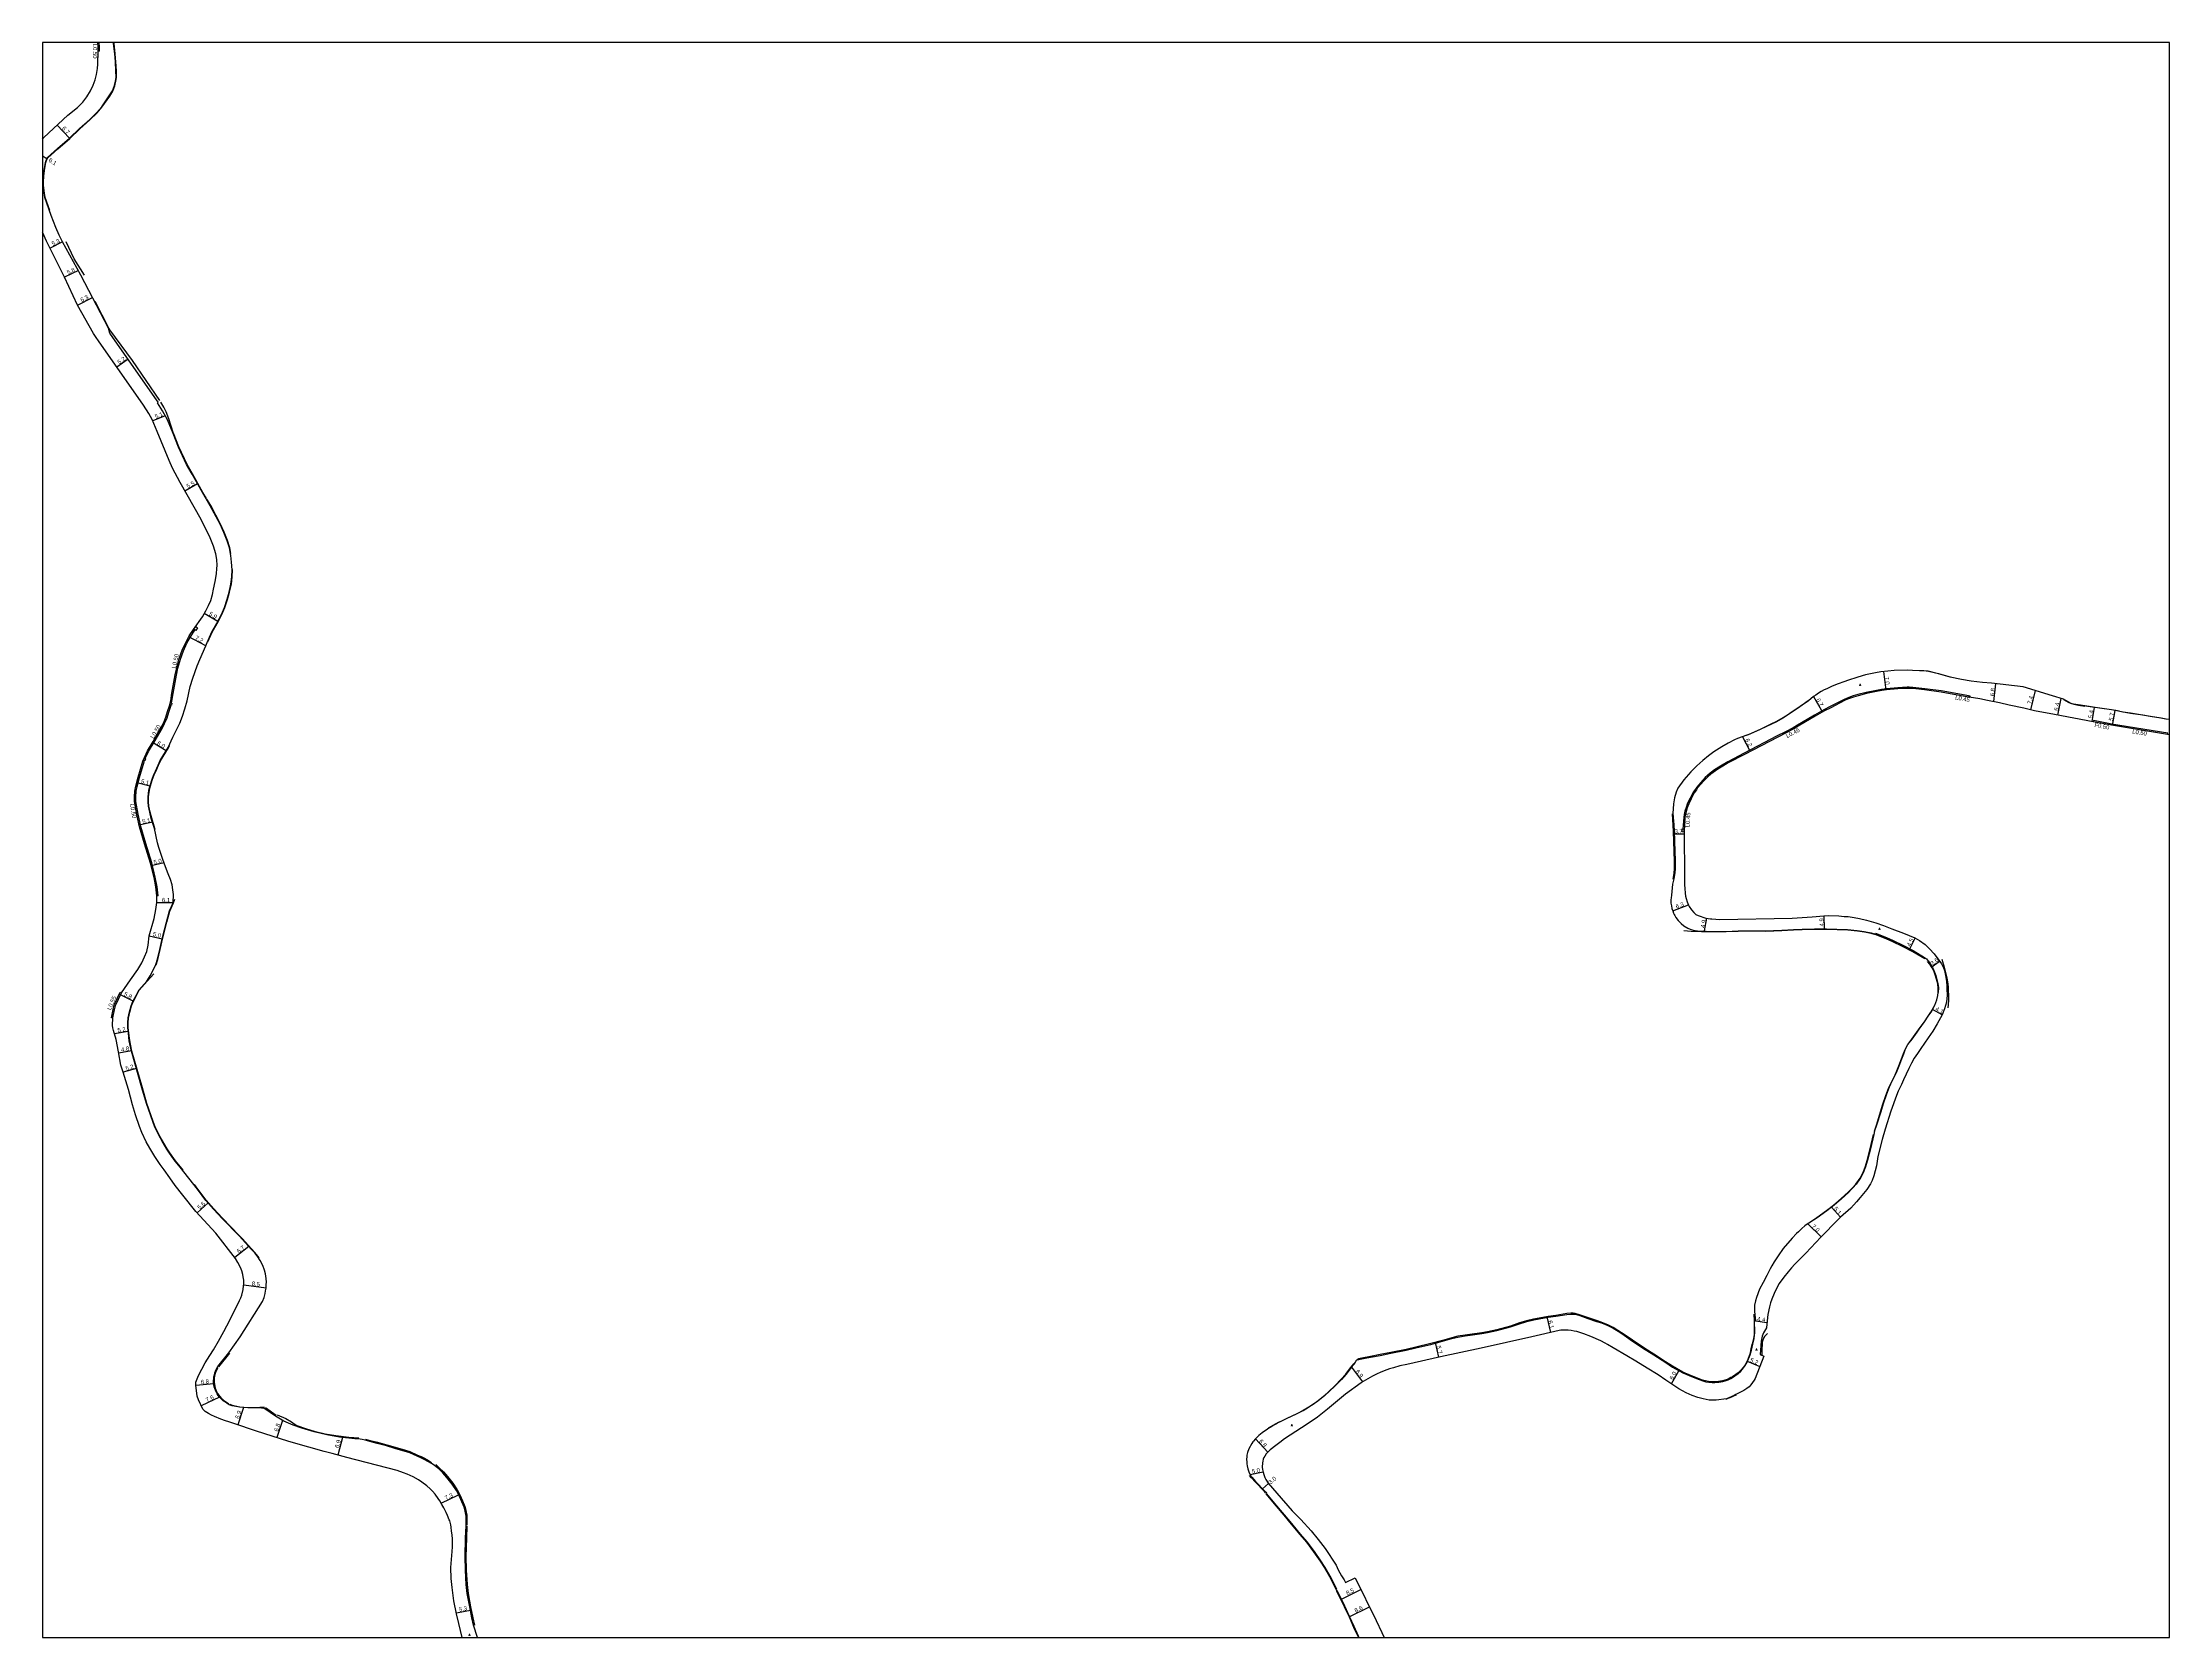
# Model space of a CAD drawing. Header units: metres. Extents: x -24000 to -20800, y -90000 to -87000.
# Drawn here: x -24000 to -23200, y -89400 to -88800 of the extents above; entities that cross this region are included whole.
import ezdxf

# ---------------------------------------------------------------- set-up
doc = ezdxf.new("R2010")
doc.units = ezdxf.units.M
doc.header["$LTSCALE"] = 2.5
for name, color, linetype in [('側溝・桝', 7, 'Continuous'), ('図郭', 7, 'Continuous'), ('幅員', 7, 'Continuous'), ('歩道・分離帯・安全施設', 7, 'Continuous'), ('舗装', 7, 'Continuous'), ('道路', 7, 'Continuous')]:
    doc.layers.add(name, color=color, linetype=linetype)
doc.styles.get("Standard").update_dxf_attribs({"font": ''})
doc.styles.add('YOKO_DECO', font='txt.shx', dxfattribs={"bigfont": 'extfont.shx'})
doc.styles.get('Standard').set_extended_font_data('@MS PGothic')

msp = doc.modelspace()

# ---------------------------------------------------------------- linework, layer by layer
at = {"layer": '側溝・桝'}
for points in [[(-23978.61, -88803.19), (-23978.62, -88801.77), (-23978.64, -88800)], [(-23978.61, -88803.19), (-23979.11, -88803.19)], [(-23951.51, -89048.51), (-23951.31, -89047.74), (-23950.83, -89044.89), (-23950.12, -89040.7), (-23949.67, -89037.97), (-23949.06, -89035.3), (-23948.1, -89031.92), (-23946.97, -89028.8), (-23945.69, -89025.97), (-23944.37, -89023.51), (-23942.76, -89021.12), (-23942.64, -89020.95)], [(-23275.01, -89046.31), (-23274.93, -89045.85), (-23276.88, -89045.52), (-23285.83, -89043.89), (-23292.05, -89043.07), (-23296.51, -89042.6), (-23297.95, -89042.54), (-23298.62, -89042.54), (-23300.4, -89042.58), (-23302.2, -89042.7), (-23306.43, -89043.09), (-23308.27, -89043.35), (-23310.86, -89043.86), (-23314.09, -89044.5), (-23317.24, -89045.28), (-23318.94, -89045.79), (-23321.24, -89046.59), (-23322.4, -89047.12), (-23327.58, -89049.83), (-23329.95, -89051.03), (-23333.47, -89053.01), (-23339.89, -89056.79), (-23341.53, -89057.81), (-23344.4, -89059.32), (-23347.57, -89060.86), (-23360.02, -89067.37), (-23366.16, -89070.62), (-23368.21, -89071.8), (-23369.44, -89072.62), (-23371.07, -89073.66), (-23372.75, -89074.87), (-23373.82, -89075.77), (-23374.6, -89076.53), (-23375.46, -89077.46), (-23377.82, -89080.07), (-23378.31, -89080.83), (-23379.14, -89082.05), (-23380.31, -89084.27), (-23381.25, -89086.19), (-23381.84, -89087.74), (-23382.25, -89089.14), (-23382.54, -89090.35), (-23382.69, -89091.35), (-23382.99, -89095.99)], [(-23961.35, -89069.47), (-23961.22, -89069.14), (-23960.11, -89066.65), (-23957.99, -89063.18), (-23955.04, -89058.08), (-23954.11, -89056.23), (-23953.18, -89054), (-23952.48, -89051.86), (-23951.8, -89049.67), (-23951.7, -89049.26)], [(-23222.42, -89056.73), (-23222.33, -89056.25), (-23228.57, -89055.03), (-23228.67, -89055.51)], [(-23200.73, -89060.29), (-23200.65, -89059.81), (-23221.74, -89056.37), (-23222.33, -89056.25)], [(-23956.49, -89121.04), (-23956.89, -89117.59), (-23957.58, -89113.98), (-23958.87, -89108.64), (-23961.17, -89101.34), (-23963.04, -89094.91), (-23964.09, -89090.25), (-23964.9, -89085.48), (-23964.93, -89083.73), (-23964.8, -89081.68), (-23964.42, -89079.86), (-23963.54, -89076.52), (-23961.76, -89070.55), (-23961.6, -89070.13)], [(-23956.49, -89121.04), (-23956.99, -89121.06)], [(-23973.61, -89166.92), (-23972.93, -89163.91), (-23972.59, -89162.23), (-23970.24, -89157.47)]]:
    msp.add_lwpolyline(points, dxfattribs=at)
for points in [[(-23943.05, -89020.66), (-23942.36, -89019.66), (-23941.67, -89020.14), (-23942.36, -89021.14)], [(-23952.18, -89049.14), (-23951.99, -89048.39), (-23951.35, -89048.55), (-23951.54, -89049.3)], [(-23962.07, -89069.95), (-23961.81, -89069.29), (-23961.27, -89069.5), (-23961.53, -89070.16)], [(-23382.5, -89096.01), (-23383.38, -89095.98), (-23383.41, -89096.84), (-23382.55, -89096.87)]]:
    msp.add_lwpolyline(points, close=True, dxfattribs=at)
at = {"layer": '図郭'}
msp.add_lwpolyline([(-24000, -89400), (-23200, -89400), (-23200, -88800), (-24000, -88800)], close=True, dxfattribs=at)
at = {"layer": '幅員', "flags": 128}
for points in [[(-23989.87, -88835.96), (-23994.44, -88831.06)], [(-23992.43, -88875), (-23997.17, -88877.38)], [(-23986.53, -88885.74), (-23991.68, -88888.31)], [(-23986.81, -88898.78), (-23981.21, -88895.88)], [(-23967.83, -88919.1), (-23972.08, -88922.08)], [(-23953.86, -88940.38), (-23958.57, -88942.36)], [(-23941.68, -88966.01), (-23946.42, -88968.75)], [(-23934.08, -89017.74), (-23939.15, -89014.81)], [(-23938.61, -89026.95), (-23944.96, -89023.55)], [(-23953.54, -89066.48), (-23958.68, -89063.35)], [(-23959.62, -89079.78), (-23964.57, -89078.48)], [(-23958.63, -89093.34), (-23963.65, -89094.46)], [(-23954.27, -89108.59), (-23959.11, -89109.76)], [(-23950.92, -89123.66), (-23957.02, -89123.6)], [(-23959.86, -89136.04), (-23954.98, -89137.2)], [(-23965.9, -89160.59), (-23971.13, -89158.02)], [(-23285.55, -89165.78), (-23289.16, -89163.81)], [(-23967.78, -89172.02), (-23972.95, -89172.88)], [(-23966.59, -89179.29), (-23971.33, -89180.15)], [(-23964.71, -89185.9), (-23969.69, -89187.4)], [(-23937.74, -89236.54), (-23941.82, -89240.31)], [(-23922.4, -89252.93), (-23927.68, -89257.03)], [(-23915.93, -89268.62), (-23924.34, -89267.44)]]:
    msp.add_lwpolyline(points, dxfattribs=at)
at = {"layer": '幅員'}
for points in [[(-23998.35, -88843.73), (-24000, -88842.74)], [(-23307.61, -89036.64), (-23306.64, -89043.58)], [(-23333.83, -89046.04), (-23330.54, -89051.89)], [(-23266.04, -89047.94), (-23265.25, -89041.22)], [(-23250.54, -89043.8), (-23252.28, -89050.99)], [(-23240.91, -89046.74), (-23242.06, -89053.06)], [(-23229.02, -89055.44), (-23228.25, -89050.1)], [(-23221.38, -89056.92), (-23220.39, -89051.26)], [(-23360.55, -89061.15), (-23357.67, -89066.66)], [(-23386.28, -89097.68), (-23382.54, -89097.65)], [(-23386.85, -89126.68), (-23380.94, -89124.39)], [(-23374.89, -89134.23), (-23374.02, -89129.42)], [(-23329.95, -89128.51), (-23329.93, -89133.45)], [(-23297.71, -89140.88), (-23295.63, -89136.9)], [(-23289.34, -89147.67), (-23286.5, -89145.54)], [(-23327.08, -89238.11), (-23323.77, -89241.94)], [(-23336.05, -89244.45), (-23331.06, -89249.33)], [(-23434.23, -89279.37), (-23432.85, -89285.27)], [(-23355.72, -89280.94), (-23351.39, -89281.49)], [(-23476.21, -89289.01), (-23474.93, -89294.56)], [(-23507.61, -89298.3), (-23503.56, -89303.89)], [(-23387.33, -89304.62), (-23384.4, -89299.4)], [(-23358.9, -89296.11), (-23354.08, -89298.02)], [(-23942.4, -89305.11), (-23935.61, -89304.43)], [(-23933.49, -89309.54), (-23940.33, -89312.86)], [(-23924.47, -89313.5), (-23926.6, -89320.02)], [(-23909.78, -89318.35), (-23911.86, -89324.8)], [(-23887.18, -89324.75), (-23888.97, -89331.37)], [(-23543.76, -89325.24), (-23539.12, -89330.28)], [(-23545.83, -89338.72), (-23540.94, -89337.74)], [(-23541.15, -89344.03), (-23538.83, -89342.09)], [(-23850.06, -89349.48), (-23843.52, -89346.34)], [(-23511.72, -89385.69), (-23504.11, -89381.95)], [(-23844.33, -89390.75), (-23839.08, -89389.75)], [(-23508.6, -89392.27), (-23500.9, -89388.49)]]:
    msp.add_lwpolyline(points, dxfattribs=at)
at = {"layer": '歩道・分離帯・安全施設'}
for points in [[(-23997.27, -88863.17), (-23998.96, -88858.29), (-23999.38, -88855.75), (-23999.64, -88853.64), (-23999.69, -88852.44), (-23999.55, -88850.3), (-23999.2, -88848.14), (-23998.72, -88845.19), (-23998.36, -88844.02), (-23997.96, -88843.39), (-23994.24, -88839.97), (-23989.77, -88836.08), (-23985.94, -88832.51), (-23982.16, -88829.12), (-23979.47, -88826.43), (-23977.64, -88824.28), (-23974.75, -88820.18), (-23973.61, -88818.27), (-23972.81, -88816.26), (-23972.37, -88814.53), (-23972.21, -88813.13), (-23972.22, -88810.66), (-23972.43, -88807.31), (-23972.69, -88804.2), (-23973.11, -88800.36), (-23973.15, -88800)], [(-23984.19, -88887.5), (-23988.06, -88881.31), (-23991.16, -88875)], [(-23955.87, -88934.66), (-23966.21, -88919.67), (-23974.65, -88908.12), (-23975.05, -88907.44), (-23980.22, -88897.47)], [(-23938.36, -88971.47), (-23939.66, -88969.25), (-23943.63, -88962.27), (-23945.66, -88958.68), (-23948.68, -88952.1), (-23950.7, -88946.98), (-23950.81, -88946.74), (-23952.55, -88941.54), (-23953.54, -88938.98), (-23954.43, -88937.2), (-23955.51, -88935.24)], [(-23929.13, -88992.23), (-23929.59, -88990.04), (-23930.47, -88987.39), (-23931.65, -88984.2), (-23933.06, -88981.15), (-23936.76, -88974.21), (-23938.21, -88971.73)], [(-23937.78, -89025.42), (-23936.25, -89021.78), (-23934.33, -89018.52), (-23932.55, -89015.2), (-23931.46, -89012.58), (-23930.44, -89009.49), (-23929.66, -89006.75), (-23928.98, -89003.73), (-23928.69, -89001.04), (-23928.58, -88998.41), (-23928.59, -88998.27)], [(-23291.29, -89036.23), (-23286.9, -89037.42), (-23282.45, -89038.57), (-23278.26, -89039.49), (-23274.55, -89040.15), (-23270.28, -89040.62), (-23266.97, -89040.88)], [(-23359.11, -89060.57), (-23358.36, -89060.25), (-23354.12, -89058.37), (-23349.75, -89056.33), (-23347.93, -89055.45), (-23345.3, -89053.97), (-23342.88, -89052.41), (-23339.05, -89049.78), (-23335.94, -89047.57)], [(-23239.81, -89047.12), (-23238.97, -89047.65), (-23237.84, -89048.26), (-23236.88, -89048.67), (-23235.98, -89048.95), (-23234.27, -89049.27), (-23231.83, -89049.65)], [(-23231.4, -89049.47), (-23230.65, -89049.64), (-23226.19, -89050.28), (-23221.75, -89050.91), (-23220.22, -89051.18), (-23218.94, -89051.4)], [(-23217.4, -89051.77), (-23214.6, -89052.23), (-23210.01, -89052.96), (-23207.13, -89053.39), (-23203.15, -89054.06), (-23201.29, -89054.41)], [(-23957.67, -89096.07), (-23957.75, -89095.68), (-23958.95, -89091.8), (-23959.55, -89089.53), (-23959.98, -89087.24), (-23960.11, -89085.69), (-23960.09, -89083.79), (-23959.83, -89081.25), (-23959.41, -89079.57), (-23958.71, -89077.51), (-23957.98, -89075.47), (-23957.43, -89074.19), (-23956.43, -89071.85), (-23955.58, -89070.23), (-23952.67, -89065.3), (-23952.24, -89064.4)], [(-23386.72, -89114.68), (-23386.26, -89112.45), (-23386.17, -89110.82), (-23386.19, -89107.91), (-23386.33, -89104.51), (-23386.43, -89100.46), (-23386.54, -89096.74), (-23386.61, -89094.45), (-23386.97, -89090.17)], [(-23957.25, -89146.9), (-23956.6, -89144.91), (-23955.78, -89141.18), (-23954.72, -89136.77), (-23953.26, -89130.93), (-23952.13, -89126.74), (-23950.78, -89123.69), (-23950.2, -89122.27)], [(-23352.46, -89134.24), (-23357.48, -89134.34), (-23362.23, -89134.39), (-23366.74, -89134.52), (-23370.96, -89134.51), (-23376.01, -89134.52), (-23379.92, -89134.36), (-23382.68, -89134.16)], [(-23310.99, -89135.49), (-23312.15, -89135.19), (-23314.75, -89134.68), (-23317.35, -89134.31), (-23320.99, -89133.98), (-23325.04, -89133.77), (-23328.95, -89133.7), (-23333.46, -89133.72), (-23338.12, -89133.83), (-23341.38, -89133.96), (-23345.78, -89134.2), (-23348.87, -89134.3), (-23351.91, -89134.38)], [(-23291.96, -89144.75), (-23296.55, -89142.02), (-23300.42, -89140.01), (-23304.02, -89138.26), (-23306.5, -89137.17), (-23310.68, -89135.52)], [(-23947.11, -89224.23), (-23948.1, -89222.95), (-23950.03, -89220.67), (-23951.3, -89218.96), (-23952.4, -89217.31), (-23953.09, -89216.19), (-23954.93, -89213.16), (-23956.18, -89211.01), (-23957.65, -89207.95), (-23958.42, -89205.9), (-23960.74, -89199.1), (-23962.46, -89193.23), (-23966.42, -89179.38), (-23967.21, -89175.48), (-23967.57, -89172.67), (-23967.75, -89170.59), (-23967.75, -89168.64), (-23967.61, -89166.99), (-23967.11, -89164.72), (-23966.53, -89162.44), (-23965.85, -89160.82), (-23964.63, -89158.53), (-23963.6, -89156.55), (-23960.68, -89153.14), (-23958.2, -89150.34)], [(-23287.04, -89157.52), (-23286.97, -89155.75), (-23287.18, -89154.06), (-23287.99, -89151.11), (-23288.66, -89149.21), (-23289.21, -89148.11), (-23290.14, -89146.65), (-23290.99, -89145.67)], [(-23285.58, -89144.83), (-23284.73, -89147.82), (-23284.35, -89149.32), (-23283.75, -89151.88), (-23283.62, -89152.6), (-23283.37, -89154.26), (-23283.27, -89155.21), (-23283.18, -89156.59), (-23283.11, -89158.49), (-23283.11, -89159.59), (-23283.14, -89160.28), (-23283.26, -89161.96), (-23283.37, -89163.11)], [(-23304.91, -89191.84), (-23303.45, -89188.93), (-23302.52, -89186.87), (-23301.74, -89184.93), (-23300.76, -89182.28), (-23299.99, -89180.36), (-23299.28, -89178.53), (-23298.41, -89176.94), (-23296.84, -89174.9), (-23294.98, -89172.28), (-23294.13, -89171.07), (-23292.16, -89168.39), (-23290.75, -89166.31), (-23289.72, -89164.75), (-23288.29, -89162.14), (-23287.53, -89160.14), (-23287.17, -89158.47), (-23287.04, -89157.52)], [(-23310.99, -89209.54), (-23310.23, -89207.32), (-23308.71, -89202.31), (-23307.8, -89199.35), (-23306.68, -89196.09), (-23305.5, -89193.09), (-23304.91, -89191.84)], [(-23337.16, -89245.01), (-23332.69, -89242.05), (-23329.05, -89239.43), (-23326.33, -89237.33), (-23323.5, -89234.87), (-23320.86, -89232.5), (-23319.22, -89230.91), (-23317.93, -89229.51), (-23316.37, -89227.19), (-23315.36, -89225.28), (-23314.47, -89223.03), (-23313.67, -89220.54), (-23312.56, -89216.17), (-23311.3, -89210.81)], [(-23918.5, -89257.36), (-23918.89, -89256.74), (-23920.09, -89255.21), (-23921.44, -89253.77), (-23924.78, -89250.09), (-23925.98, -89248.78), (-23932.27, -89242.3), (-23935.63, -89238.79), (-23938.45, -89235.48), (-23941.6, -89231.31), (-23942.89, -89229.66)], [(-23505.58, -89295.61), (-23503.11, -89295.1), (-23500.49, -89294.57), (-23496.87, -89293.89), (-23492.81, -89293.08), (-23487.13, -89291.91), (-23483.4, -89291.05), (-23477.8, -89289.73), (-23473.4, -89288.54), (-23469.91, -89287.52), (-23467.67, -89286.99), (-23464.88, -89286.5), (-23462.18, -89286.15), (-23458.66, -89285.7), (-23456.52, -89285.32), (-23452.94, -89284.52), (-23447.84, -89283.13), (-23444.41, -89281.96), (-23441.75, -89281.15), (-23439.12, -89280.56), (-23437.07, -89280.15), (-23433.67, -89279.56), (-23430.75, -89279.12), (-23426.66, -89278.44), (-23425.15, -89278.32), (-23424.3, -89278.34), (-23423.55, -89278.39), (-23421.81, -89278.88), (-23418.83, -89279.95), (-23415.46, -89281.08), (-23413.67, -89281.67), (-23411.25, -89282.67), (-23409.23, -89283.67), (-23407.39, -89284.81), (-23405.08, -89286.32), (-23401.93, -89288.49), (-23397.23, -89291.62), (-23393.93, -89293.7), (-23389.47, -89296.58), (-23386.87, -89298.27), (-23383.03, -89300.43), (-23380.61, -89301.5), (-23377.85, -89302.62), (-23375.56, -89303.49), (-23374.44, -89303.79), (-23373.31, -89304), (-23372.06, -89304.13), (-23370.94, -89304.14), (-23369.55, -89304.02), (-23368.05, -89303.76), (-23366.74, -89303.36), (-23365.99, -89303.07), (-23364.99, -89302.52), (-23364.3, -89302.17), (-23362.22, -89300.67), (-23361.27, -89299.8), (-23360.17, -89298.58), (-23359.55, -89297.71), (-23358.86, -89296.39), (-23357.74, -89293.7), (-23357.2, -89291.91), (-23356.67, -89289.6), (-23356.24, -89287.53), (-23356.05, -89286.22), (-23355.98, -89285.45), (-23356.02, -89280.7), (-23356.15, -89278.43)], [(-23351.17, -89285.64), (-23351.48, -89285.9), (-23351.93, -89286.36), (-23352.28, -89286.79), (-23352.53, -89287.17), (-23352.74, -89287.59), (-23352.95, -89288.1), (-23353.09, -89288.54), (-23353.17, -89288.95), (-23353.18, -89289.3), (-23353.22, -89289.91), (-23353.28, -89291.3), (-23353.29, -89292.03), (-23353.33, -89292.82), (-23353.37, -89293.82)], [(-23929.67, -89293.09), (-23933.79, -89298.19)], [(-23934.07, -89298.58), (-23934.5, -89299.35), (-23934.95, -89300.3), (-23935.18, -89301.03), (-23935.33, -89301.72), (-23935.43, -89302.43), (-23935.47, -89303.14), (-23935.45, -89303.91), (-23935.36, -89304.75), (-23935.21, -89305.55), (-23935.03, -89306.2), (-23934.8, -89306.86), (-23934.53, -89307.47), (-23934.13, -89308.2), (-23933.74, -89308.79), (-23933.3, -89309.37), (-23932.67, -89310.05), (-23932.23, -89310.46), (-23931.8, -89310.8), (-23931.21, -89311.21), (-23929.93, -89312.12)], [(-23538.93, -89321.08), (-23536.21, -89319.6), (-23533.66, -89318.35), (-23532.09, -89317.61), (-23528.4, -89315.85), (-23525.9, -89314.57), (-23523.85, -89313.39), (-23522.15, -89312.29), (-23520.77, -89311.36), (-23519.03, -89310.01), (-23517.69, -89308.89), (-23516.31, -89307.62), (-23513.84, -89305.22), (-23511.58, -89302.89), (-23509.83, -89300.94), (-23507.98, -89298.61), (-23506.65, -89296.94)], [(-23362.93, -89308.83), (-23363.69, -89309.12), (-23364.49, -89309.46), (-23365.42, -89309.85), (-23366.68, -89310.4), (-23366.88, -89310.43)], [(-23929.55, -89312.26), (-23928.63, -89312.65), (-23925.83, -89313.23), (-23922.68, -89313.43), (-23918.3, -89313.42), (-23916.5, -89313.39)], [(-23916.11, -89313.5), (-23912.11, -89316.43)], [(-23911.71, -89316.21), (-23908.43, -89317.66), (-23906.4, -89318.84), (-23905.31, -89319.61), (-23904.3, -89320.31), (-23901.05, -89321.41), (-23897.82, -89322.4), (-23893.72, -89323.35), (-23889.71, -89324.08), (-23884.83, -89324.66), (-23881.06, -89324.86)], [(-23878.57, -89325.37), (-23876.83, -89325.85), (-23874.04, -89326.57), (-23870.48, -89327.51), (-23867.33, -89328.44), (-23863.45, -89329.56), (-23861.8, -89330.07), (-23858.93, -89331.36), (-23857.63, -89331.95), (-23856.34, -89332.55), (-23854.81, -89333.44), (-23853.67, -89334.16)], [(-23852.12, -89334.88), (-23850.64, -89336.26), (-23849.22, -89337.72), (-23847.65, -89339.49), (-23845.63, -89341.97), (-23844.03, -89344.4), (-23842.97, -89346.6), (-23842.06, -89348.64), (-23841.2, -89350.68), (-23840.9, -89351.59), (-23840.61, -89352.8), (-23840.44, -89354.01), (-23840.42, -89355.43), (-23840.46, -89357.69)], [(-23540.01, -89345.53), (-23540.4, -89345.11), (-23543.93, -89341.45), (-23545.3, -89339.9), (-23546.02, -89339.06)], [(-23513.19, -89381.96), (-23513.94, -89380.38), (-23515.68, -89376.94), (-23517.59, -89373.67), (-23519.16, -89371.15), (-23521.63, -89367.63), (-23524.35, -89364), (-23526.79, -89361.09), (-23530.08, -89357.18), (-23532.89, -89353.87), (-23536.54, -89349.56), (-23539.5, -89345.95)], [(-23840.41, -89357.96), (-23840.59, -89362.67), (-23840.74, -89369.56), (-23840.62, -89374.69), (-23840.3, -89380.05), (-23839.89, -89383.43), (-23839, -89388.42), (-23838.2, -89392.58), (-23837.56, -89395.39)], [(-23504.82, -89400), (-23505.01, -89399.57), (-23506.69, -89395.91), (-23508.42, -89392.09), (-23510.23, -89388.18), (-23513.07, -89382.39)]]:
    msp.add_lwpolyline(points, dxfattribs=at)
at = {"layer": '道路'}
for points in [[(-24000, -88836.3), (-23999.48, -88835.75), (-23990.43, -88827.33), (-23986.88, -88824.48), (-23984.81, -88822.39), (-23983.32, -88820.43), (-23981.93, -88818.12), (-23980.92, -88816.04), (-23980.22, -88814.07), (-23979.74, -88812.07), (-23979.32, -88809.74), (-23979.17, -88808.11), (-23979.14, -88806.59), (-23979.1, -88804.7), (-23979.12, -88801.78), (-23979.14, -88800)], [(-23929.92, -89292.94), (-23925.61, -89286.91), (-23917.3, -89273.56), (-23916.69, -89272.08), (-23916.28, -89270.57), (-23916.08, -89269.61), (-23915.93, -89268.62), (-23915.84, -89267.21), (-23915.81, -89266.29), (-23915.86, -89265), (-23915.97, -89264.13), (-23916.16, -89263.18), (-23916.53, -89261.81), (-23917.14, -89260.11), (-23918.11, -89258.25), (-23919.02, -89256.83), (-23920.2, -89255.31), (-23921.55, -89253.87), (-23924.9, -89250.2), (-23926.09, -89248.88), (-23932.38, -89242.4), (-23935.74, -89238.89), (-23938.56, -89235.58), (-23941.72, -89231.4), (-23948.22, -89223.05), (-23950.15, -89220.77), (-23951.42, -89219.04), (-23952.53, -89217.39), (-23953.21, -89216.27), (-23955.06, -89213.24), (-23956.32, -89211.08), (-23957.79, -89208.01), (-23958.56, -89205.95), (-23960.89, -89199.15), (-23962.6, -89193.27), (-23966.57, -89179.42), (-23967.36, -89175.51), (-23967.72, -89172.69), (-23967.9, -89170.6), (-23967.9, -89168.63), (-23967.76, -89166.96), (-23967.26, -89164.68), (-23966.67, -89162.39), (-23965.99, -89160.76), (-23964.76, -89158.46), (-23963.73, -89156.47), (-23960.8, -89153.05), (-23959.52, -89151.11), (-23958.52, -89149.18), (-23957.39, -89146.85), (-23956.75, -89144.87), (-23955.92, -89141.15), (-23954.87, -89136.73), (-23953.41, -89130.89), (-23952.27, -89126.69), (-23950.92, -89123.66), (-23950.79, -89120.52), (-23950.94, -89118.73), (-23951.29, -89116.87), (-23951.87, -89114.88), (-23952.7, -89112.73), (-23953.73, -89110.07), (-23954.71, -89107.37), (-23955.54, -89105.03), (-23956.25, -89102.85), (-23956.71, -89101.1), (-23957.9, -89095.72), (-23959.1, -89091.85), (-23959.7, -89089.56), (-23960.13, -89087.26), (-23960.26, -89085.69), (-23960.24, -89083.78), (-23959.98, -89081.23), (-23959.55, -89079.53), (-23958.85, -89077.46), (-23958.11, -89075.42), (-23957.56, -89074.13), (-23956.56, -89071.79), (-23955.71, -89070.15), (-23952.8, -89065.23), (-23950.94, -89061.35), (-23948.36, -89056.01), (-23947.33, -89053.42), (-23946.44, -89050.69), (-23945.64, -89047.65), (-23944.42, -89042.22), (-23943.49, -89039.18), (-23941.87, -89034.43), (-23940.87, -89032.11), (-23938.61, -89026.95), (-23938.05, -89025.68), (-23936.38, -89021.71), (-23934.46, -89018.44), (-23932.69, -89015.14), (-23931.6, -89012.53), (-23930.58, -89009.45), (-23929.8, -89006.71), (-23929.13, -89003.71), (-23928.84, -89001.03), (-23928.73, -88998.41), (-23928.89, -88995.53), (-23929.13, -88992.99), (-23929.74, -88990.08), (-23930.61, -88987.44), (-23931.79, -88984.26), (-23933.19, -88981.22), (-23936.89, -88974.29), (-23939.79, -88969.32), (-23943.76, -88962.34), (-23945.79, -88958.75), (-23948.82, -88952.16), (-23950.84, -88947.04), (-23953.06, -88941.89), (-23954.86, -88938.5), (-23956.8, -88935.54), (-23956.5, -88935.28), (-23957.73, -88933.49), (-23974.71, -88909.29), (-23975.19, -88907.49), (-23985.56, -88887.5), (-23992.43, -88875), (-23993.74, -88872.42), (-23995.02, -88869.53), (-23996.76, -88865.1), (-23999.11, -88858.33), (-23999.53, -88855.77), (-23999.79, -88853.65), (-23999.84, -88852.43), (-23999.7, -88850.28), (-23999.35, -88848.11), (-23998.86, -88845.16), (-23998.5, -88843.96), (-23998.08, -88843.29), (-23994.34, -88839.85), (-23989.87, -88835.96), (-23986.05, -88832.4), (-23982.26, -88829.01), (-23979.58, -88826.33), (-23977.76, -88824.19), (-23974.88, -88820.09), (-23973.74, -88818.2), (-23972.95, -88816.21), (-23972.51, -88814.5), (-23972.36, -88813.12), (-23972.37, -88810.67), (-23972.58, -88807.32), (-23972.84, -88804.21), (-23973.26, -88800.38), (-23973.3, -88800)], [(-23970.75, -89157.26), (-23970.24, -89157.47), (-23966.86, -89152.58), (-23964.12, -89148.73), (-23962.62, -89146.24), (-23961.65, -89144.01), (-23960.81, -89141.91), (-23960.26, -89139.59), (-23959.86, -89136.04), (-23958.01, -89129.52), (-23957.35, -89126.17), (-23957.01, -89123.46), (-23956.99, -89121.06), (-23957.39, -89117.67), (-23958.07, -89114.08), (-23959.35, -89108.77), (-23961.65, -89101.48), (-23963.52, -89095.03), (-23964.58, -89090.35), (-23965.4, -89085.53), (-23965.43, -89083.72), (-23965.29, -89081.61), (-23964.91, -89079.74), (-23964.02, -89076.38), (-23962.23, -89070.38), (-23961.68, -89068.94), (-23960.55, -89066.42), (-23958.42, -89062.92), (-23955.48, -89057.84), (-23954.56, -89056.02), (-23953.65, -89053.82), (-23952.95, -89051.71), (-23952.28, -89049.53), (-23951.8, -89047.64), (-23951.32, -89044.8), (-23950.61, -89040.62), (-23950.16, -89037.88), (-23949.54, -89035.18), (-23948.57, -89031.77), (-23947.43, -89028.61), (-23946.14, -89025.75), (-23944.8, -89023.25), (-23943.18, -89020.84), (-23939.86, -89016.05), (-23938.54, -89013.77), (-23937.56, -89011.8), (-23936.74, -89009.86), (-23936.13, -89007.64), (-23935.65, -89005.65), (-23935.01, -89002.7), (-23934.59, -88999.91), (-23934.39, -88997.92), (-23934.35, -88996.73), (-23934.48, -88994.44), (-23934.82, -88992.29), (-23935.64, -88989.45), (-23936.92, -88986.28), (-23940.29, -88979.38), (-23948.27, -88965.54), (-23951.11, -88960.17), (-23952.41, -88957.19), (-23956.92, -88946.3), (-23958.8, -88941.83), (-23960.01, -88939.59), (-23961.99, -88936.47), (-23978.96, -88912.28), (-23979.88, -88910.95), (-23980.77, -88909.5), (-23986.81, -88898.78), (-23991.68, -88888.31), (-23994.6, -88882.48), (-23998.52, -88874.69), (-23999.92, -88871.58), (-24000, -88871.36)], [(-23200, -89054.72), (-23201.39, -89054.51), (-23203.25, -89054.15), (-23207.24, -89053.48), (-23210.12, -89053.06), (-23214.7, -89052.32), (-23217.51, -89051.87), (-23220.29, -89051.28), (-23221.81, -89051.01), (-23226.26, -89050.39), (-23231.89, -89049.58), (-23234.34, -89049.19), (-23236.05, -89048.88), (-23236.94, -89048.6), (-23237.9, -89048.19), (-23239.03, -89047.58), (-23239.87, -89047.05), (-23244.04, -89045.8), (-23254.97, -89042.43), (-23266.98, -89041.02), (-23270.29, -89040.76), (-23274.56, -89040.29), (-23278.27, -89039.63), (-23282.46, -89038.7), (-23286.91, -89037.55), (-23290.59, -89036.56), (-23291.54, -89036.44), (-23292.35, -89036.41), (-23293.2, -89036.4), (-23294.01, -89036.37), (-23296.6, -89036.18), (-23298.39, -89036.07), (-23303.55, -89036.23), (-23305.91, -89036.43), (-23308.53, -89036.75), (-23310.62, -89037.07), (-23313.07, -89037.57), (-23314.37, -89037.89), (-23315.6, -89038.26), (-23317.57, -89038.84), (-23320.78, -89039.91), (-23322.49, -89040.51), (-23324.6, -89041.3), (-23326.82, -89042.19), (-23328.86, -89043.08), (-23329.83, -89043.55), (-23330.96, -89044.19), (-23331.95, -89044.79), (-23332.99, -89045.47), (-23333.83, -89046.04), (-23335.81, -89047.62), (-23338.93, -89049.83), (-23342.76, -89052.46), (-23345.18, -89054.02), (-23347.81, -89055.5), (-23349.63, -89056.38), (-23354, -89058.42), (-23358.24, -89060.3), (-23358.99, -89060.61), (-23362.42, -89061.78), (-23363.59, -89062.33), (-23365.94, -89063.52), (-23368.37, -89064.91), (-23371.33, -89066.83), (-23373.33, -89068.29), (-23375.54, -89070.08), (-23377.8, -89072.1), (-23379.99, -89074.3), (-23382.68, -89077.36), (-23384.93, -89080.51), (-23385.58, -89082.03), (-23386.22, -89084.19), (-23386.6, -89086.45), (-23386.74, -89090.04), (-23386.38, -89094.31), (-23386.31, -89096.6), (-23386.2, -89100.33), (-23386.1, -89104.37), (-23385.96, -89107.77), (-23385.94, -89110.69), (-23386.03, -89112.31), (-23386.48, -89114.55), (-23386.94, -89116.58), (-23387.36, -89120.81), (-23387.48, -89121.72), (-23387.52, -89122.45), (-23387.49, -89123.73), (-23387.36, -89124.72), (-23387.13, -89125.78), (-23386.85, -89126.68), (-23386.5, -89127.54), (-23386.24, -89128.05), (-23386.08, -89128.38), (-23385.63, -89129.14), (-23384.8, -89130.25), (-23383.7, -89131.4), (-23382.64, -89132.25), (-23381.15, -89133.15), (-23380.32, -89133.54), (-23379.1, -89133.95), (-23377.49, -89134.15), (-23370.99, -89134.36), (-23366.76, -89134.37), (-23362.26, -89134.23), (-23357.5, -89134.19), (-23351.99, -89134.13), (-23348.95, -89134.05), (-23345.86, -89133.94), (-23341.46, -89133.71), (-23338.2, -89133.57), (-23333.54, -89133.47), (-23329.03, -89133.45), (-23325.12, -89133.52), (-23321.07, -89133.72), (-23317.43, -89134.06), (-23314.83, -89134.43), (-23312.23, -89134.94), (-23310.66, -89135.37), (-23310.53, -89135.04), (-23306.41, -89136.68), (-23303.93, -89137.77), (-23300.33, -89139.52), (-23296.45, -89141.52), (-23292.08, -89144.14), (-23291.71, -89144.43), (-23291.43, -89144.69), (-23290.98, -89145.23), (-23290.78, -89145.51), (-23290.05, -89146.57), (-23289.12, -89148.02), (-23288.57, -89149.12), (-23287.9, -89151.03), (-23287.09, -89153.97), (-23286.89, -89155.66), (-23286.95, -89157.43)], [(-23200, -89060.41), (-23221.82, -89056.85), (-23228.67, -89055.51), (-23243.3, -89052.84), (-23250.79, -89051.35), (-23254.77, -89050.39), (-23260.25, -89049.22), (-23263.87, -89048.36), (-23268.44, -89047.47), (-23271.37, -89046.94), (-23276.96, -89045.97), (-23285.9, -89044.35), (-23292.1, -89043.53), (-23296.54, -89043.06), (-23297.96, -89043), (-23298.62, -89043), (-23300.38, -89043.04), (-23302.16, -89043.16), (-23306.38, -89043.55), (-23308.19, -89043.8), (-23310.77, -89044.31), (-23313.99, -89044.95), (-23317.12, -89045.73), (-23318.8, -89046.23), (-23321.07, -89047.02), (-23322.2, -89047.53), (-23327.37, -89050.24), (-23329.73, -89051.43), (-23333.24, -89053.41), (-23339.65, -89057.19), (-23341.3, -89058.21), (-23344.19, -89059.73), (-23347.36, -89061.27), (-23359.8, -89067.78), (-23365.93, -89071.02), (-23367.97, -89072.19), (-23369.19, -89073.01), (-23370.81, -89074.04), (-23372.47, -89075.23), (-23373.51, -89076.11), (-23374.27, -89076.85), (-23375.12, -89077.77), (-23377.46, -89080.35), (-23377.92, -89081.08), (-23378.74, -89082.29), (-23379.89, -89084.47), (-23380.83, -89086.38), (-23381.4, -89087.88), (-23381.81, -89089.26), (-23382.08, -89090.44), (-23382.23, -89091.4), (-23382.55, -89096.87), (-23382.38, -89113.93), (-23382.41, -89115.86), (-23382.43, -89116.92), (-23382.34, -89118.19), (-23382.17, -89120.03), (-23382.03, -89121.08), (-23381.81, -89121.98), (-23381.38, -89123.26), (-23380.91, -89124.47), (-23380.61, -89125.01), (-23379.77, -89126.29), (-23378.89, -89127.31), (-23378.1, -89128.03), (-23377.31, -89128.43), (-23374.35, -89129.36), (-23372.66, -89129.67), (-23372.07, -89129.7), (-23369.18, -89129.88), (-23341.86, -89129.44), (-23334.4, -89128.91), (-23329.95, -89128.51), (-23328.27, -89128.44), (-23324.33, -89128.55), (-23322.37, -89128.73), (-23320.84, -89128.84), (-23318.6, -89129.12), (-23316.55, -89129.52), (-23313.98, -89130.21), (-23310.48, -89131.21), (-23307.5, -89132.22), (-23304.38, -89133.42), (-23300.03, -89135.03), (-23295.82, -89136.8), (-23294.01, -89137.75), (-23291.93, -89139.31), (-23290.24, -89140.95), (-23288.53, -89142.83), (-23286.79, -89145.15), (-23285.71, -89146.59), (-23285.01, -89148.05), (-23284.65, -89149.14), (-23284.23, -89151.01), (-23283.89, -89153.17), (-23283.74, -89154.95), (-23283.71, -89155.95)], [(-23974.03, -89166.87), (-23973.47, -89163.8), (-23973.11, -89162.05), (-23970.75, -89157.26)], [(-23304.87, -89191.86), (-23303.41, -89188.95), (-23302.48, -89186.89), (-23301.7, -89184.94), (-23300.72, -89182.29), (-23299.95, -89180.38), (-23299.24, -89178.55), (-23298.38, -89176.97), (-23296.81, -89174.92), (-23294.95, -89172.31), (-23294.09, -89171.1), (-23292.13, -89168.42), (-23290.71, -89166.33), (-23289.68, -89164.77), (-23288.25, -89162.15), (-23287.49, -89160.16), (-23287.13, -89158.48), (-23286.95, -89157.43)], [(-23283.71, -89155.95), (-23283.6, -89158.34), (-23283.89, -89161.02), (-23284.57, -89163.51), (-23285.55, -89165.78), (-23287.32, -89169.15), (-23288.95, -89171.86), (-23290.7, -89174.46), (-23293.49, -89178.38), (-23294.79, -89180.34), (-23295.97, -89182.12), (-23297, -89183.93), (-23298.03, -89185.98), (-23299.01, -89188.03), (-23299.99, -89190.24), (-23300.81, -89191.95), (-23302.03, -89194.51)], [(-23925.91, -89273.28), (-23925.39, -89272.29), (-23924.98, -89271.27), (-23924.58, -89269.15), (-23924.38, -89267.7), (-23924.34, -89267.15), (-23924.28, -89266.5), (-23924.33, -89265.64), (-23924.54, -89264.27), (-23924.68, -89263.49), (-23925.08, -89262.02), (-23925.58, -89260.76), (-23926.53, -89258.93), (-23927.36, -89257.44), (-23934.76, -89247.93), (-23942.34, -89239.75), (-23947.29, -89233.67), (-23950.13, -89229.94), (-23952.09, -89227.07), (-23954.31, -89224.05), (-23955.75, -89222.1), (-23956.99, -89220.25), (-23957.74, -89219.03), (-23959.62, -89215.95), (-23961, -89213.56), (-23962.67, -89210.09), (-23963.55, -89207.74), (-23965.03, -89203.42), (-23966.15, -89199.57), (-23967.72, -89193.86), (-23969.71, -89187.33), (-23970.52, -89184.67), (-23971.41, -89179.75), (-23972.28, -89175.04), (-23973.31, -89171.7), (-23973.57, -89170.71), (-23973.63, -89169.73), (-23973.61, -89166.92), (-23974.03, -89166.87)], [(-23304.87, -89191.86), (-23305.41, -89193.01), (-23306.59, -89196), (-23307.71, -89199.27), (-23308.62, -89202.22), (-23310.14, -89207.23), (-23310.9, -89209.46), (-23311.2, -89210.76), (-23312.46, -89216.12), (-23313.57, -89220.5), (-23314.37, -89222.98), (-23315.26, -89225.23), (-23316.27, -89227.14), (-23317.83, -89229.47), (-23319.12, -89230.87), (-23319.72, -89231.51), (-23320.67, -89232.55), (-23323.31, -89234.93), (-23326.14, -89237.39), (-23328.85, -89239.48), (-23332.49, -89242.1), (-23336.97, -89245.06), (-23338.4, -89246.29), (-23339.58, -89247.36), (-23340.33, -89248.09), (-23341.95, -89249.75), (-23345.32, -89253.7), (-23347.18, -89256.4), (-23348.71, -89258.7), (-23349.56, -89260.16), (-23350.22, -89261.34), (-23351.46, -89263.81), (-23352.84, -89266.49), (-23354.22, -89269), (-23355.27, -89272.09), (-23355.69, -89273.41), (-23356.02, -89275.02), (-23356.13, -89276.22), (-23356.02, -89277.37), (-23355.72, -89280.94), (-23356.18, -89280.98), (-23356.15, -89285.46), (-23356.25, -89286.17), (-23356.51, -89287.47), (-23356.98, -89289.54), (-23357.45, -89291.37), (-23357.89, -89293.39), (-23358.9, -89296.11), (-23359.59, -89297.43), (-23360.21, -89298.3), (-23361.31, -89299.52), (-23362.25, -89300.39), (-23364.33, -89301.89), (-23365.03, -89302.24), (-23366.03, -89302.79), (-23366.78, -89303.08), (-23368.08, -89303.48), (-23369.59, -89303.74), (-23370.98, -89303.86), (-23372.1, -89303.85), (-23373.35, -89303.72), (-23374.48, -89303.51), (-23375.6, -89303.21), (-23377.88, -89302.34), (-23380.65, -89301.22), (-23383.06, -89300.15), (-23386.91, -89297.99), (-23389.51, -89296.3), (-23393.97, -89293.42), (-23397.27, -89291.34), (-23401.97, -89288.21), (-23405.11, -89286.04), (-23407.43, -89284.53), (-23409.27, -89283.39), (-23411.29, -89282.39), (-23413.71, -89281.39), (-23415.5, -89280.8), (-23418.87, -89279.67), (-23421.85, -89278.6), (-23423.58, -89278.11), (-23424.34, -89278.06), (-23425.19, -89278.04), (-23426.7, -89278.16), (-23430.79, -89278.84), (-23433.71, -89279.28), (-23437.11, -89279.87), (-23439.16, -89280.28), (-23441.79, -89280.87), (-23444.44, -89281.68), (-23447.88, -89282.85), (-23452.98, -89284.24), (-23456.55, -89285.04), (-23458.7, -89285.42), (-23462.22, -89285.87), (-23464.92, -89286.22), (-23467.71, -89286.71), (-23469.95, -89287.24), (-23473.43, -89288.26), (-23477.84, -89289.45), (-23483.44, -89290.77), (-23487.16, -89291.63), (-23492.84, -89292.8), (-23496.91, -89293.61), (-23500.52, -89294.29), (-23503.15, -89294.82), (-23505.04, -89295.21), (-23505.22, -89295.27), (-23505.27, -89295.29), (-23505.33, -89295.33), (-23505.45, -89295.4), (-23505.58, -89295.52), (-23505.78, -89295.72), (-23506.01, -89295.99), (-23506.2, -89296.26), (-23506.33, -89296.47), (-23506.5, -89296.8), (-23506.55, -89296.92), (-23506.6, -89297), (-23506.62, -89297.04), (-23506.64, -89297.08), (-23506.7, -89297.16), (-23507.86, -89298.62), (-23509.71, -89300.95), (-23511.46, -89302.9), (-23513.72, -89305.23), (-23516.19, -89307.63), (-23517.57, -89308.91), (-23518.92, -89310.03), (-23520.65, -89311.38), (-23522.04, -89312.31), (-23523.73, -89313.41), (-23525.78, -89314.58), (-23528.28, -89315.87), (-23531.97, -89317.62), (-23533.54, -89318.37), (-23535.08, -89319.12), (-23536.18, -89319.72), (-23536.93, -89320.16), (-23538.23, -89320.95), (-23538.8, -89321.31), (-23539.28, -89321.63), (-23541.31, -89323.05), (-23542.57, -89324.07), (-23543.76, -89325.24), (-23544.55, -89326.19), (-23544.73, -89326.42), (-23545.14, -89327), (-23546.33, -89329.02), (-23546.79, -89330.47), (-23546.99, -89331.45), (-23547.09, -89332.39), (-23547.1, -89332.71), (-23547.11, -89333.14), (-23547.08, -89333.81), (-23546.98, -89334.72), (-23546.9, -89335.43), (-23546.65, -89336.6), (-23546.32, -89337.63), (-23545.92, -89338.53), (-23545.83, -89338.72), (-23545.71, -89338.93), (-23545.4, -89339.43), (-23545.15, -89339.74), (-23543.78, -89341.29), (-23540.25, -89344.96), (-23539.86, -89345.37), (-23539.64, -89345.68), (-23539.93, -89345.91), (-23539.77, -89346.12), (-23536.81, -89349.73), (-23533.16, -89354.03), (-23530.35, -89357.34), (-23527.06, -89361.26), (-23524.62, -89364.16), (-23521.9, -89367.8), (-23519.43, -89371.32), (-23517.86, -89373.84), (-23515.95, -89377.11), (-23514.21, -89380.55), (-23513.46, -89382.12), (-23513.25, -89382.58), (-23510.41, -89388.36), (-23508.6, -89392.27), (-23506.87, -89396.09), (-23505.2, -89399.76), (-23505.09, -89400)], [(-23302.03, -89194.51), (-23302.66, -89196.15), (-23304.82, -89202.06), (-23306.91, -89208.72), (-23308.01, -89212.71), (-23309.65, -89219.04), (-23310.23, -89222.55), (-23311.17, -89226.4), (-23311.77, -89228.14), (-23312.43, -89229.4), (-23313.82, -89231.49), (-23316.29, -89234.53), (-23317.76, -89236.13), (-23319.84, -89238.54), (-23323.72, -89241.89), (-23326.32, -89244.54), (-23329.42, -89247.65), (-23331.14, -89249.41), (-23336.75, -89255.4), (-23340.88, -89259.53), (-23342.15, -89260.95), (-23343.47, -89262.41), (-23345.05, -89264.43), (-23346.78, -89266.8), (-23347.93, -89268.96), (-23348.71, -89270.59), (-23349.58, -89272.68), (-23350.09, -89274.12), (-23350.47, -89275.58), (-23351.01, -89278.47), (-23351.48, -89282.2), (-23351.52, -89283.51), (-23351.98, -89284.15), (-23352.32, -89284.77), (-23352.73, -89285.39), (-23353.21, -89286.66), (-23353.58, -89288.59), (-23353.94, -89293.59), (-23352.54, -89294.15), (-23355.89, -89302.59), (-23356.21, -89303.2), (-23356.82, -89304.12), (-23357.44, -89304.94), (-23358.14, -89305.66), (-23358.96, -89306.38), (-23360.1, -89307.06), (-23362.13, -89308.09), (-23363.05, -89308.66), (-23363.74, -89308.96), (-23366.63, -89310.17), (-23370.51, -89310.78), (-23373.07, -89310.69), (-23375.38, -89310.23), (-23377.39, -89309.72), (-23379.5, -89309.02), (-23381.82, -89307.94), (-23384.49, -89306.45), (-23389.46, -89303.26), (-23392.37, -89301.21), (-23396.49, -89298.66), (-23400.74, -89296.04), (-23404.13, -89294.04), (-23409.25, -89290.99), (-23411.37, -89289.81), (-23412.27, -89289.3), (-23413.89, -89288.44), (-23417.67, -89286.8), (-23420.26, -89285.82), (-23422.92, -89284.95), (-23423.96, -89284.73), (-23425.04, -89284.54), (-23426.19, -89284.44), (-23427.22, -89284.4), (-23428.88, -89284.44), (-23429.53, -89284.5), (-23439.85, -89286.9), (-23458.86, -89291.19), (-23474.16, -89294.38), (-23486.87, -89297.29), (-23489.5, -89297.85), (-23491.88, -89298.51), (-23493.37, -89298.98), (-23494.32, -89299.26), (-23496.57, -89300.17), (-23498.25, -89300.97), (-23499.71, -89301.72), (-23503.27, -89303.68), (-23504.07, -89304.26), (-23509.92, -89308.53), (-23516.63, -89314.13), (-23520.51, -89317.18), (-23524.36, -89319.81), (-23532.9, -89325.33), (-23534.65, -89326.66), (-23536.18, -89327.79), (-23538.19, -89329.42), (-23539.25, -89330.4), (-23539.75, -89330.98), (-23540.31, -89331.75), (-23540.61, -89332.3), (-23540.88, -89332.97), (-23541.07, -89333.65), (-23541.16, -89334.26), (-23541.23, -89335.88), (-23541.12, -89336.85), (-23540.92, -89337.82), (-23540.63, -89338.74), (-23540.26, -89339.76), (-23539.82, -89340.57), (-23538.97, -89341.92), (-23535.78, -89345.74), (-23529.98, -89352.32), (-23526.75, -89355.61), (-23522.79, -89359.89), (-23520.25, -89363.13), (-23517.58, -89366.59), (-23513.49, -89372.8), (-23512.62, -89374.59), (-23511.42, -89376.82), (-23510.45, -89378.32), (-23509.89, -89379.37), (-23506.25, -89377.59), (-23498.39, -89393.59), (-23496.28, -89398.08), (-23495.34, -89400)], [(-23842.19, -89400), (-23843.46, -89394.79), (-23844.24, -89391.16), (-23845.31, -89386.17), (-23845.98, -89381.23), (-23846.25, -89377.84), (-23846.37, -89373.67), (-23845.87, -89367.71), (-23845.78, -89365.92), (-23845.75, -89364.28), (-23845.83, -89363.05), (-23845.97, -89361.35), (-23846.12, -89360.02), (-23846.31, -89358.54), (-23846.44, -89357.61), (-23846.69, -89356.67), (-23846.85, -89356.1), (-23847.01, -89355.7), (-23847.7, -89354.13), (-23848.24, -89352.99), (-23849.12, -89351.26), (-23849.8, -89349.94), (-23850.56, -89348.63), (-23851.15, -89347.68), (-23852.3, -89346.08), (-23853.27, -89345.02), (-23854.18, -89344.11), (-23855.43, -89343.01), (-23857.38, -89341.58), (-23858.59, -89340.71), (-23860.65, -89339.52), (-23862.9, -89338.51), (-23864.18, -89338.05), (-23866.61, -89337.2), (-23885.56, -89332.29), (-23891.02, -89330.82), (-23894.13, -89330), (-23905.61, -89326.83), (-23907.7, -89326.14), (-23919.51, -89322.33), (-23928.09, -89319.53), (-23929.87, -89318.94), (-23931.2, -89318.47), (-23932.95, -89317.87), (-23935.38, -89316.88), (-23936.46, -89316.37), (-23937.62, -89315.79), (-23938.89, -89314.94), (-23939.74, -89314.08), (-23941.4, -89310.65), (-23941.88, -89309.26), (-23942.4, -89305.11), (-23942.28, -89303.91), (-23941.37, -89301.49), (-23938.88, -89296.74), (-23937.07, -89293.89), (-23935.7, -89291.76), (-23933.84, -89288.55), (-23931.79, -89284.94), (-23930.7, -89282.72), (-23926.34, -89274.16), (-23925.91, -89273.28)], [(-23836.39, -89400), (-23837.89, -89395.4), (-23838.54, -89392.59), (-23839.33, -89388.43), (-23840.23, -89383.44), (-23840.63, -89380.06), (-23840.96, -89374.7), (-23841.08, -89369.57), (-23840.93, -89362.68), (-23840.72, -89358.01), (-23840.68, -89355.76), (-23840.7, -89354.33), (-23840.87, -89353.12), (-23841.16, -89351.91), (-23841.46, -89351), (-23842.32, -89348.96), (-23843.23, -89346.92), (-23844.29, -89344.72), (-23845.89, -89342.29), (-23847.91, -89339.81), (-23849.48, -89338.04), (-23850.9, -89336.58), (-23851.91, -89335.81), (-23852.75, -89335.21), (-23853.74, -89334.55), (-23853.92, -89334.44), (-23854.87, -89333.87), (-23856.45, -89333), (-23857.74, -89332.4), (-23859.04, -89331.81), (-23861.91, -89330.52), (-23863.56, -89330.02), (-23867.44, -89328.89), (-23870.59, -89327.96), (-23874.15, -89327.02), (-23876.94, -89326.3), (-23878.68, -89325.82), (-23879.81, -89325.52), (-23880.52, -89325.39), (-23881.06, -89325.33), (-23881.66, -89325.28), (-23882.51, -89325.23), (-23888.25, -89324.64), (-23893.12, -89323.73), (-23897.83, -89322.66), (-23902.44, -89321.31), (-23905.7, -89320.14), (-23909.26, -89318.66), (-23912.38, -89316.75), (-23916.33, -89314), (-23916.59, -89313.9), (-23917.08, -89313.78), (-23917.66, -89313.68), (-23918.14, -89313.63), (-23918.75, -89313.6), (-23922.73, -89313.61), (-23925.88, -89313.41), (-23928.68, -89312.83), (-23929.37, -89312.66), (-23929.82, -89312.47), (-23930.16, -89312.28), (-23930.64, -89311.92), (-23931.41, -89311.38), (-23932, -89310.97), (-23932.42, -89310.63), (-23932.87, -89310.22), (-23933.49, -89309.54), (-23933.94, -89308.97), (-23934.33, -89308.37), (-23934.72, -89307.64), (-23934.99, -89307.03), (-23935.22, -89306.37), (-23935.4, -89305.72), (-23935.56, -89304.92), (-23935.64, -89304.08), (-23935.67, -89303.32), (-23935.63, -89302.6), (-23935.53, -89301.89), (-23935.38, -89301.2), (-23935.16, -89300.42), (-23934.79, -89299.47), (-23934.04, -89298.04), (-23929.92, -89292.94)]]:
    msp.add_lwpolyline(points, dxfattribs=at)

# ---------------------------------------------------------------- texts
at = {"layer": '側溝・桝'}
for s, rotation, p in [('L0.50', 270.25473, (-23981.07, -88800.49)), ('L0.50', 77.16856, (-23949.89, -89035.59)), ('L0.45', 350, (-23280.69, -89047.13)), ('F0.50', 349, (-23228.31, -89057.39)), ('L0.50', 59.93039, (-23958.19, -89062.03)), ('L0.45', 28, (-23343.76, -89061.69)), ('L0.50', 351, (-23214.09, -89059.91)), ('L0.50', 279.70647, (-23967.11, -89086.5)), ('L0.45', 86, (-23380.53, -89095.21)), ('L0.55', 66.50493, (-23974.38, -89164.15))]:
    msp.add_text(s, height=1.6, rotation=rotation, dxfattribs=at).set_placement(p)
at = {"layer": '幅員'}
for s, rotation, p in [('6.7', 312.94055, (-23992.83, -88832.42)), ('6.1', 328.90723, (-23997.93, -88844.68)), ('5.3', 26.76757, (-23996.06, -88876.54)), ('5.8', 26.52183, (-23990.37, -88887.38)), ('6.3', 27.41719, (-23985.26, -88897.69)), ('5.2', 35.05634, (-23971.15, -88921.12)), ('5.1', 22.80233, (-23957.35, -88941.57)), ('5.5', 29.93796, (-23945.28, -88967.8)), ('5.9', 330.00454, (-23937.59, -89015.42)), ('7.2', 331.83599, (-23942.78, -89024.43)), ('7.0', 278, (-23307.22, -89038.63)), ('6.7', 299, (-23332.95, -89047.27)), ('6.8', 83, (-23265.9, -89046.02)), ('7.4', 76, (-23251.94, -89049.01)), ('6.4', 80, (-23241.86, -89051.48)), ('5.4', 82, (-23228.96, -89054.28)), ('5.7', 80, (-23221.29, -89055.26)), ('6.0', 328.65719, (-23957.09, -89064.03)), ('6.2', 298, (-23359.7, -89062.35)), ('5.1', 345.2644, (-23963.12, -89078.6)), ('5.1', 12.65218, (-23962.29, -89093.9)), ('3.7', 1, (-23386.14, -89097.51)), ('5.0', 13.53909, (-23958.01, -89109.24)), ('6.1', 359.4241, (-23955.09, -89123.36)), ('6.3', 21, (-23385.37, -89125.85)), ('5.0', 346.60431, (-23958.63, -89136.08)), ('4.9', 80, (-23374.76, -89133.19)), ('4.9', 90, (-23330.03, -89132.5)), ('4.5', 62, (-23297.51, -89140.23)), ('3.6', 37, (-23289.12, -89147.29)), ('5.8', 333.81879, (-23969.56, -89158.51)), ('4.1', 331.34582, (-23288.24, -89164.02)), ('5.2', 9.50447, (-23971.67, -89172.42)), ('4.8', 10.25673, (-23970.29, -89179.71)), ('5.2', 16.80879, (-23968.5, -89186.78)), ('5.6', 42.81542, (-23940.89, -89239.11)), ('5.1', 311, (-23326.39, -89238.82)), ('7.0', 316, (-23334.69, -89245.51)), ('6.7', 37.88188, (-23926.19, -89255.56)), ('8.5', 351.96532, (-23921.37, -89267.6)), ('4.4', 353, (-23355.15, -89280.96)), ('6.1', 283, (-23433.72, -89280.93)), ('5.7', 283, (-23475.69, -89290.41)), ('5.2', 338, (-23357.9, -89296.27)), ('6.8', 6, (-23940.39, -89304.74)), ('6.9', 306, (-23506.2, -89299.99)), ('6.0', 61, (-23386.78, -89303.22)), ('7.6', 26, (-23938.13, -89311.52)), ('6.9', 72, (-23926.1, -89317.88)), ('6.8', 72, (-23911.45, -89322.69)), ('6.9', 75, (-23888.56, -89328.86)), ('6.8', 313, (-23542.6, -89326.37)), ('5.0', 11, (-23544.98, -89338.37)), ('3.0', 40, (-23538.07, -89342.48)), ('7.3', 26, (-23848.2, -89348.35)), ('8.5', 26, (-23509.28, -89384.13)), ('5.3', 11, (-23843.2, -89390.34)), ('8.6', 26, (-23506.02, -89390.72))]:
    msp.add_text(s, height=1.6, rotation=rotation, dxfattribs=at).set_placement(p)
at = {"layer": '舗装', "style": 'YOKO_DECO'}
for p in [(-23316.58, -89041.99, 906.07), (-23309.4, -89133.82, 898.75), (-23355.62, -89292.02, 889.15), (-23530.37, -89320.5, 877.9), (-23839.65, -89399.35, 817.25)]:
    msp.add_text('A', height=0.75, dxfattribs=at).set_placement(p)

doc.saveas('drawing.dxf')
